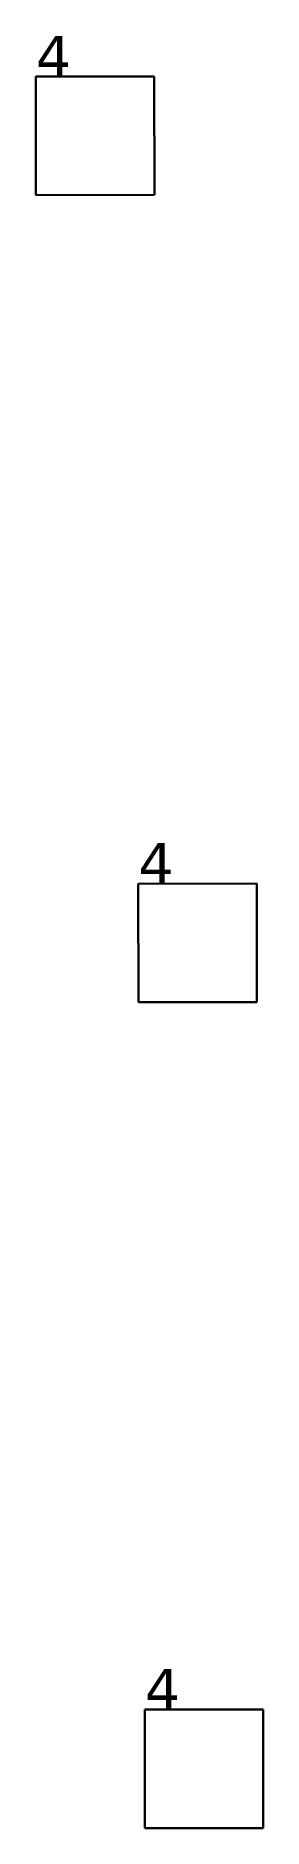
# Model space of a CAD drawing. Header units: inches. Extents: x -3 to 1235, y -1 to 963.
# Drawn here: x 53.75 to 54.76, y 135.2 to 143.13 of the extents above; entities that cross this region are included whole.
import ezdxf

# ---------------------------------------------------------------- set-up
doc = ezdxf.new("R2010")
doc.units = ezdxf.units.IN
doc.header["$MEASUREMENT"] = 0
doc.layers.add('DLX_TERR_LUM', color=7, linetype='Continuous', true_color=0x000000)
doc.layers.add('DLX_TERR_LUMKEY_IDX', color=7, linetype='Continuous', true_color=0x7f7f7f)
doc.styles.add('TableTextStyle', font='')
doc.styles.get('TableTextStyle').set_extended_font_data('VERDANA.TTF')

msp = doc.modelspace()

# ---------------------------------------------------------------- texts
at = {"layer": 'DLX_TERR_LUMKEY_IDX', "style": 'TableTextStyle'}
for p in [(53.7478, 142.9536), (54.2023, 139.3816), (54.2311, 135.727)]:
    msp.add_text('4', height=0.18, dxfattribs=at).set_placement(p)

# ---------------------------------------------------------------- linework, layer by layer
at = {"layer": 'DLX_TERR_LUM'}
for points in [[(53.7478, 142.9536, 0), (54.2728, 142.9543, 0)], [(54.2728, 142.9543, 0), (53.7478, 142.9536, 0)], [(54.2728, 142.9543, 0), (53.7478, 142.9536, 0)], [(53.7478, 142.9536, 0), (54.2728, 142.9543, 0)], [(53.7485, 142.4286, 0), (53.7478, 142.9536, 0)], [(53.7478, 142.9536, 0), (53.7478, 142.9536, 0)], [(53.7478, 142.9536, 0), (53.7485, 142.4286, 0)], [(53.7478, 142.9536, 0), (53.7478, 142.9536, 0)], [(53.7478, 142.9536, 0), (53.7485, 142.4286, 0)], [(53.7485, 142.4286, 0), (53.7478, 142.9536, 0)], [(54.2728, 142.9543, 0), (54.2728, 142.9543, 0)], [(54.2728, 142.9543, 0), (54.2735, 142.4293, 0)], [(54.2735, 142.4293, 0), (54.2728, 142.9543, 0)], [(54.2728, 142.9543, 0), (54.2728, 142.9543, 0)], [(54.2735, 142.4293, 0), (54.2728, 142.9543, 0)], [(54.2728, 142.9543, 0), (54.2735, 142.4293, 0)], [(54.2735, 142.4293, 0), (53.7485, 142.4286, 0)], [(53.7485, 142.4286, 0), (54.2735, 142.4293, 0)], [(53.7485, 142.4286, 0), (54.2735, 142.4293, 0)], [(54.2735, 142.4293, 0), (53.7485, 142.4286, 0)], [(53.7485, 142.4286, 0), (53.7485, 142.4286, 0)], [(53.7485, 142.4286, 0), (53.7485, 142.4286, 0)], [(54.2735, 142.4293, 0), (54.2735, 142.4293, 0)], [(54.2735, 142.4293, 0), (54.2735, 142.4293, 0)], [(54.2023, 139.3816, 0), (54.7273, 139.3824, 0)], [(54.7273, 139.3824, 0), (54.2023, 139.3816, 0)], [(54.7273, 139.3824, 0), (54.2023, 139.3816, 0)], [(54.2023, 139.3816, 0), (54.7273, 139.3824, 0)], [(54.203, 138.8566, 0), (54.2023, 139.3816, 0)], [(54.2023, 139.3816, 0), (54.2023, 139.3816, 0)], [(54.2023, 139.3816, 0), (54.203, 138.8566, 0)], [(54.2023, 139.3816, 0), (54.2023, 139.3816, 0)], [(54.2023, 139.3816, 0), (54.203, 138.8566, 0)], [(54.203, 138.8566, 0), (54.2023, 139.3816, 0)], [(54.7273, 139.3824, 0), (54.7273, 139.3824, 0)], [(54.7273, 139.3824, 0), (54.728, 138.8573, 0)], [(54.728, 138.8573, 0), (54.7273, 139.3824, 0)], [(54.7273, 139.3824, 0), (54.7273, 139.3824, 0)], [(54.728, 138.8573, 0), (54.7273, 139.3824, 0)], [(54.7273, 139.3824, 0), (54.728, 138.8573, 0)], [(54.728, 138.8573, 0), (54.203, 138.8566, 0)], [(54.203, 138.8566, 0), (54.728, 138.8573, 0)], [(54.203, 138.8566, 0), (54.728, 138.8573, 0)], [(54.728, 138.8573, 0), (54.203, 138.8566, 0)], [(54.203, 138.8566, 0), (54.203, 138.8566, 0)], [(54.203, 138.8566, 0), (54.203, 138.8566, 0)], [(54.728, 138.8573, 0), (54.728, 138.8573, 0)], [(54.728, 138.8573, 0), (54.728, 138.8573, 0)], [(54.2311, 135.202, 0), (54.2311, 135.727, 0)], [(54.2311, 135.727, 0), (54.2311, 135.727, 0)], [(54.2311, 135.727, 0), (54.2311, 135.202, 0)], [(54.2311, 135.727, 0), (54.7561, 135.727, 0)], [(54.7561, 135.727, 0), (54.2311, 135.727, 0)], [(54.2311, 135.727, 0), (54.2311, 135.727, 0)], [(54.7561, 135.727, 0), (54.2311, 135.727, 0)], [(54.2311, 135.727, 0), (54.2311, 135.202, 0)], [(54.2311, 135.202, 0), (54.2311, 135.727, 0)], [(54.2311, 135.727, 0), (54.7561, 135.727, 0)], [(54.7561, 135.727, 0), (54.7561, 135.727, 0)], [(54.7561, 135.727, 0), (54.7561, 135.202, 0)], [(54.7561, 135.202, 0), (54.7561, 135.727, 0)], [(54.7561, 135.727, 0), (54.7561, 135.727, 0)], [(54.7561, 135.202, 0), (54.7561, 135.727, 0)], [(54.7561, 135.727, 0), (54.7561, 135.202, 0)], [(54.7561, 135.202, 0), (54.2311, 135.202, 0)], [(54.2311, 135.202, 0), (54.2311, 135.202, 0)], [(54.2311, 135.202, 0), (54.7561, 135.202, 0)], [(54.2311, 135.202, 0), (54.2311, 135.202, 0)], [(54.2311, 135.202, 0), (54.7561, 135.202, 0)], [(54.7561, 135.202, 0), (54.2311, 135.202, 0)], [(54.7561, 135.202, 0), (54.7561, 135.202, 0)], [(54.7561, 135.202, 0), (54.7561, 135.202, 0)]]:
    msp.add_polyline3d(points, dxfattribs=at)

msp.set_redraw_order([(e.dxf.handle, doc.entitydb.next_handle()) for e in msp.query("TEXT MTEXT ATTDEF DIMENSION ARC_DIMENSION")])  # texts and dimensions are drawn at this point

doc.saveas('drawing.dxf')
